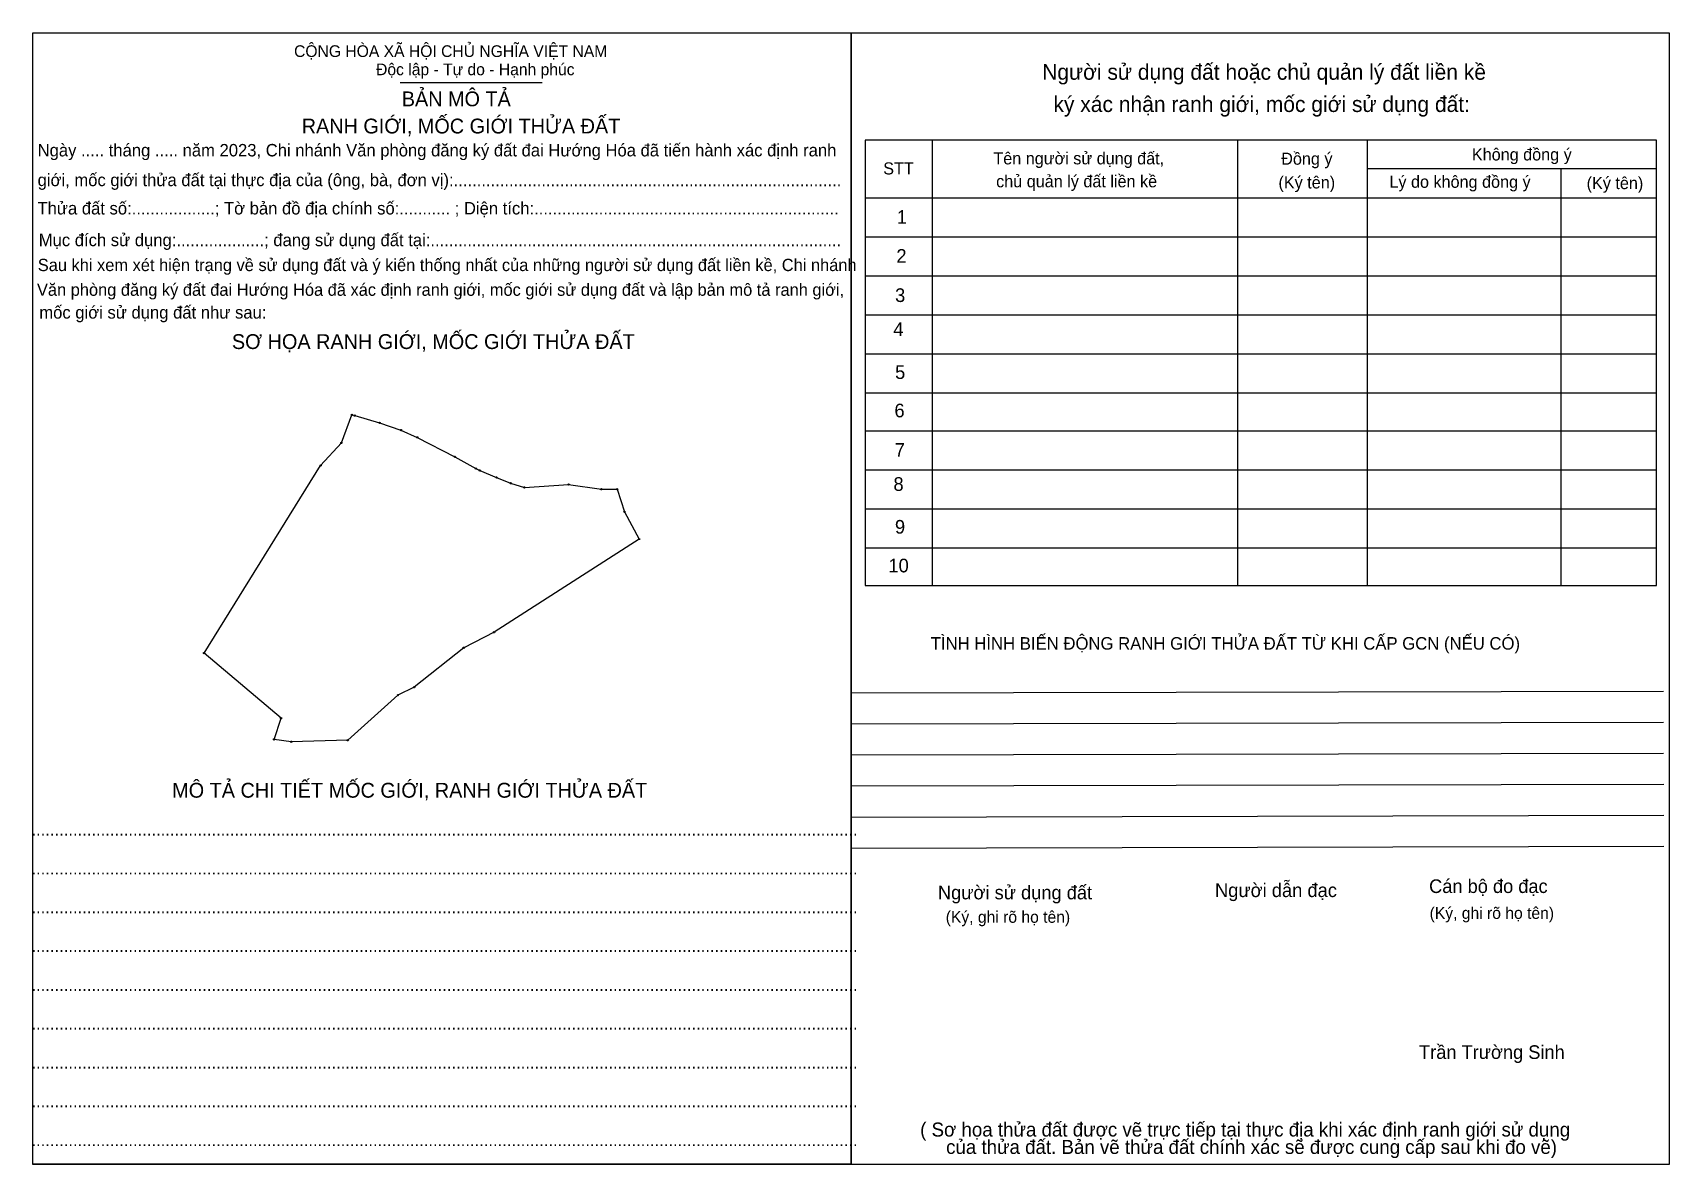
# Model space of a CAD drawing. Extents: x 546403 to 550630, y 1831533 to 1832330.
# Drawn here: x 549624 to 550630, y 1831533 to 1832228 of the extents above; entities that cross this region are included whole.
import ezdxf

# ---------------------------------------------------------------- set-up
doc = ezdxf.new("R2010")
doc.units = 0
for name, color, linetype in [('Level 1', 7, 'Continuous'), ('Level 10', 7, 'Continuous'), ('Level 16', 7, 'Continuous'), ('Level 2', 7, 'Continuous'), ('Level 20', 7, 'Continuous')]:
    doc.layers.add(name, color=color, linetype=linetype)

msp = doc.modelspace()

# ---------------------------------------------------------------- texts
at = {"layer": 'Level 16'}
for s, height, p in [('Ngày ..... tháng ..... năm 2023, Chi nhánh Văn phòng đăng ký đất đai Hướng Hóa đã tiến hành xác định ranh', 7.6355, (549627.4, 1832152.4)), ('giới, mốc giới thửa đất tại thực địa của (ông, bà, đơn vị):....................................................................................', 7.6355, (549627.4, 1832134.1)), ('Thửa đất số:..................; Tờ bản đồ địa chính số:........... ; Diện tích:..................................................................', 7.6355, (549627.3, 1832116.7)), ('Mục đích sử dụng:...................; đang sử dụng đất tại:.........................................................................................', 7.6355, (549628.1, 1832097.2)), ('Sau khi xem xét hiện trạng về sử dụng đất và ý kiến thống nhất của những người sử dụng đất liền kề, Chi nhánh', 7.5381, (549627.5, 1832081.9)), ('Văn phòng đăng ký đất đai Hướng Hóa đã xác định ranh giới, mốc giới sử dụng đất và lập bản mô tả ranh giới, ', 7.5381, (549627, 1832066.7)), (' mốc giới sử dụng đất như sau:', 7.636, (549625.6, 1832052.7)), ('...................................................................................................................................................................................', 7.6355, (549623.6, 1831734.9)), ('...................................................................................................................................................................................', 7.6355, (549623.6, 1831711)), ('...................................................................................................................................................................................', 7.6355, (549623.6, 1831711)), ('...................................................................................................................................................................................', 7.6355, (549623.6, 1831687.2)), ('...................................................................................................................................................................................', 7.6355, (549623.6, 1831663.3)), ('...................................................................................................................................................................................', 7.6355, (549623.6, 1831639.4)), ('...................................................................................................................................................................................', 7.6355, (549623.6, 1831615.6)), ('...................................................................................................................................................................................', 7.6355, (549623.6, 1831591.7)), ('...................................................................................................................................................................................', 7.6355, (549623.6, 1831567.8)), ('( Sơ họa thửa đất được vẽ trực tiếp tại thực địa khi xác định ranh giới sử dụng', 8.59, (550169.8, 1831549.9)), ('...................................................................................................................................................................................', 7.6355, (549623.6, 1831544)), ('     của thửa đất. Bản vẽ thửa đất chính xác sẽ được cung cấp sau khi đo vẽ)', 8.59, (550169.8, 1831539.2))]:
    msp.add_text(s, height=height, dxfattribs=at).set_placement(p)
at = {"layer": 'Level 2'}
for s, height, p in [('CỘNG HÒA XÃ HỘI CHỦ NGHĨA VIỆT NAM', 7.197, (549785, 1832213.5)), ('Độc lập - Tự do - Hạnh phúc', 7.197, (549835.4, 1832202.3)), ('Người sử dụng đất hoặc chủ quản lý đất liền kề', 9.658, (550244.8, 1832199.5)), ('BẢN MÔ TẢ', 9.11, (549851.2, 1832183.2)), ('ký xác nhận ranh giới, mốc giới sử dụng đất:', 9.658, (550251.7, 1832179.7)), ('RANH GIỚI, MỐC GIỚI THỬA ĐẤT', 9.113, (549789.7, 1832166.5)), ('Tên người sử dụng đất,', 7.435, (550214.8, 1832147.5)), ('Đồng ý', 7.44, (550391.7, 1832147.3)), ('Không đồng ý', 7.435, (550508.9, 1832149.9)), ('STT', 7.44, (550147.1, 1832141.3)), ('chủ quản lý đất liền kề', 7.435, (550216.5, 1832133.4)), ('(Ký tên)', 7.44, (550390, 1832132.7)), ('Lý do không đồng ý', 7.435, (550458.2, 1832133.1)), ('(Ký tên)', 7.44, (550579.4, 1832132.3)), ('1', 8.39, (550155.5, 1832111)), ('2', 8.39, (550155.2, 1832087)), ('3', 8.4, (550154.4, 1832062.9)), ('SƠ HỌA RANH GIỚI, MỐC GIỚI THỬA ĐẤT', 9.113, (549746.8, 1832034)), ('4', 8.4, (550153.3, 1832042)), ('5', 8.4, (550154.4, 1832015.6)), ('6', 8.4, (550154, 1831992)), ('7', 8.4, (550154.2, 1831967.8)), ('8', 8.4, (550153.4, 1831946.8)), ('9', 8.4, (550154.3, 1831920.5)), ('10', 8.4, (550150.3, 1831896.7)), ('TÌNH HÌNH BIẾN ĐỘNG RANH GIỚI THỬA ĐẤT TỪ KHI CẤP GCN (NẾU CÓ)', 7.675, (550176.3, 1831849.2)), ('MÔ TẢ CHI TIẾT MỐC GIỚI, RANH GIỚI THỬA ĐẤT', 9.113, (549710.1, 1831758.2)), ('Người sử dụng đất', 8.395, (550180.7, 1831695.7)), ('Người dẫn đạc', 8.414, (550351, 1831697.1)), ('Cán bộ đo đạc', 8.376, (550482.6, 1831699.6)), ('(Ký, ghi rõ họ tên)', 7.196, (550185.5, 1831681.3)), ('(Ký, ghi rõ họ tên)', 7.196, (550482.9, 1831683.7)), ('Trần Trường Sinh', 8.376, (550476.4, 1831597.6))]:
    msp.add_text(s, height=height, dxfattribs=at).set_placement(p)

# ---------------------------------------------------------------- linework, layer by layer
at = {"layer": 'Level 1'}
for p, q in [((550127.4, 1831822.6), (550626.7, 1831823.7)), ((550127.4, 1831803.5), (550626.7, 1831804.6)), ((550127.4, 1831784.5), (550626.7, 1831785.5)), ((550127.4, 1831765.4), (550626.8, 1831766.5)), ((550127.4, 1831746.3), (550626.8, 1831747.4)), ((550127.4, 1831727.2), (550626.9, 1831728.3))]:
    msp.add_line(p, q, dxfattribs=at)
msp.add_lwpolyline([(549624.4, 1832228.4), (550630.2, 1832228.4), (550630.2, 1831532.8), (549624.4, 1831532.8)], close=True, dxfattribs=at)
at = {"layer": 'Level 10'}
msp.add_lwpolyline([(549997.1, 1831917.2), (549907.9, 1831859.9), (549889.3, 1831850.4), (549858.8, 1831826.1), (549848.8, 1831821.2), (549818, 1831793.5), (549783.3, 1831792.6), (549772.7, 1831794), (549777, 1831807.1), (549729.7, 1831847.1), (549801.3, 1831962.4), (549814.1, 1831976.3), (549820.6, 1831993.5), (549822.3, 1831993.1), (549837.6, 1831988.6), (549850.7, 1831984.2), (549860.7, 1831979.7), (549883.8, 1831967.8), (549896.7, 1831960.5), (549899.1, 1831959.4), (549909.4, 1831955.1), (549918.1, 1831951.5), (549926.6, 1831948.9), (549953.7, 1831950.7), (549973.9, 1831947.8), (549983.6, 1831947.8), (549988.1, 1831934), (549997.1, 1831917.2)], dxfattribs=at)
at = {"layer": 'Level 2'}
for p, q in [((549850.2, 1832197.9), (549937.4, 1832197.9)), ((550622.4, 1832162.4), (550136, 1832162.4)), ((550136, 1832162.4), (550136, 1831983.8)), ((550177.1, 1832162.4), (550177.1, 1831983.8)), ((550364.8, 1832161.9), (550364.8, 1831888.7)), ((550444.6, 1832162.4), (550444.6, 1831888.7)), ((550622.4, 1831983.8), (550622.4, 1832162.4)), ((550622.4, 1832144.8), (550444.6, 1832144.8)), ((550563.6, 1832144.8), (550563.6, 1831983.8)), ((550136, 1832126.9), (550622.4, 1832126.9)), ((550136, 1832102.9), (550622.4, 1832102.9)), ((550136, 1832078.9), (550622.4, 1832078.9)), ((550136, 1832067.3), (550136, 1831888.7)), ((550177.1, 1832067.3), (550177.1, 1831888.7)), ((550622.4, 1831888.7), (550622.4, 1832067.3)), ((550136, 1832055), (550622.4, 1832055)), ((550563.6, 1832049.6), (550563.6, 1831888.7)), ((550136, 1832031), (550622.4, 1832031)), ((550136, 1832007), (550622.4, 1832007)), ((550136, 1831983.8), (550622.4, 1831983.8)), ((550136, 1831959.8), (550622.4, 1831959.8)), ((550136, 1831935.8), (550622.4, 1831935.8)), ((550136, 1831911.8), (550622.4, 1831911.8)), ((550136, 1831888.7), (550622.4, 1831888.7))]:
    msp.add_line(p, q, dxfattribs=at)
for points in [[(549624.4, 1831532.9), (549624.4, 1831532.9), (549624.4, 1832228.4), (550127.3, 1832228.4), (550127.3, 1832228.4)], [(550127.3, 1832228.4), (550127.3, 1831532.9), (549624.4, 1831532.9)], [(550127.3, 1832228.4), (550630.2, 1832228.4), (550630.2, 1831532.8), (550630.2, 1831532.8)], [(550630.2, 1831532.8), (550127.3, 1831532.8), (550127.3, 1832228.4)], [(550127.3, 1832228.4), (550630.2, 1832228.4), (550630.2, 1831532.8)], [(550630.2, 1831532.8), (550127.3, 1831532.8), (550127.3, 1832228.4)]]:
    msp.add_lwpolyline(points, dxfattribs=at)
at = {"layer": 'Level 20'}
for centre in [(549820.6, 1831993.5), (549822.3, 1831993.1), (549837.6, 1831988.6), (549850.7, 1831984.2), (549814.1, 1831976.3), (549860.7, 1831979.7), (549883.8, 1831967.8), (549801.3, 1831962.4), (549896.7, 1831960.5), (549899.1, 1831959.4), (549909.4, 1831955.1), (549918.1, 1831951.5), (549926.6, 1831948.9), (549953.7, 1831950.7), (549973.9, 1831947.8), (549983.6, 1831947.8), (549988.1, 1831934), (549997.1, 1831917.2), (549997.1, 1831917.2), (549907.9, 1831859.9), (549729.7, 1831847.1), (549889.3, 1831850.4), (549858.8, 1831826.1), (549848.8, 1831821.2), (549777, 1831807.1), (549772.7, 1831794), (549783.3, 1831792.6), (549818, 1831793.5)]:
    msp.add_circle(centre, 0.4, dxfattribs=at)

msp.set_redraw_order([(e.dxf.handle, doc.entitydb.next_handle()) for e in msp.query("TEXT MTEXT ATTDEF DIMENSION ARC_DIMENSION")])  # texts and dimensions are drawn at this point

doc.saveas('drawing.dxf')
